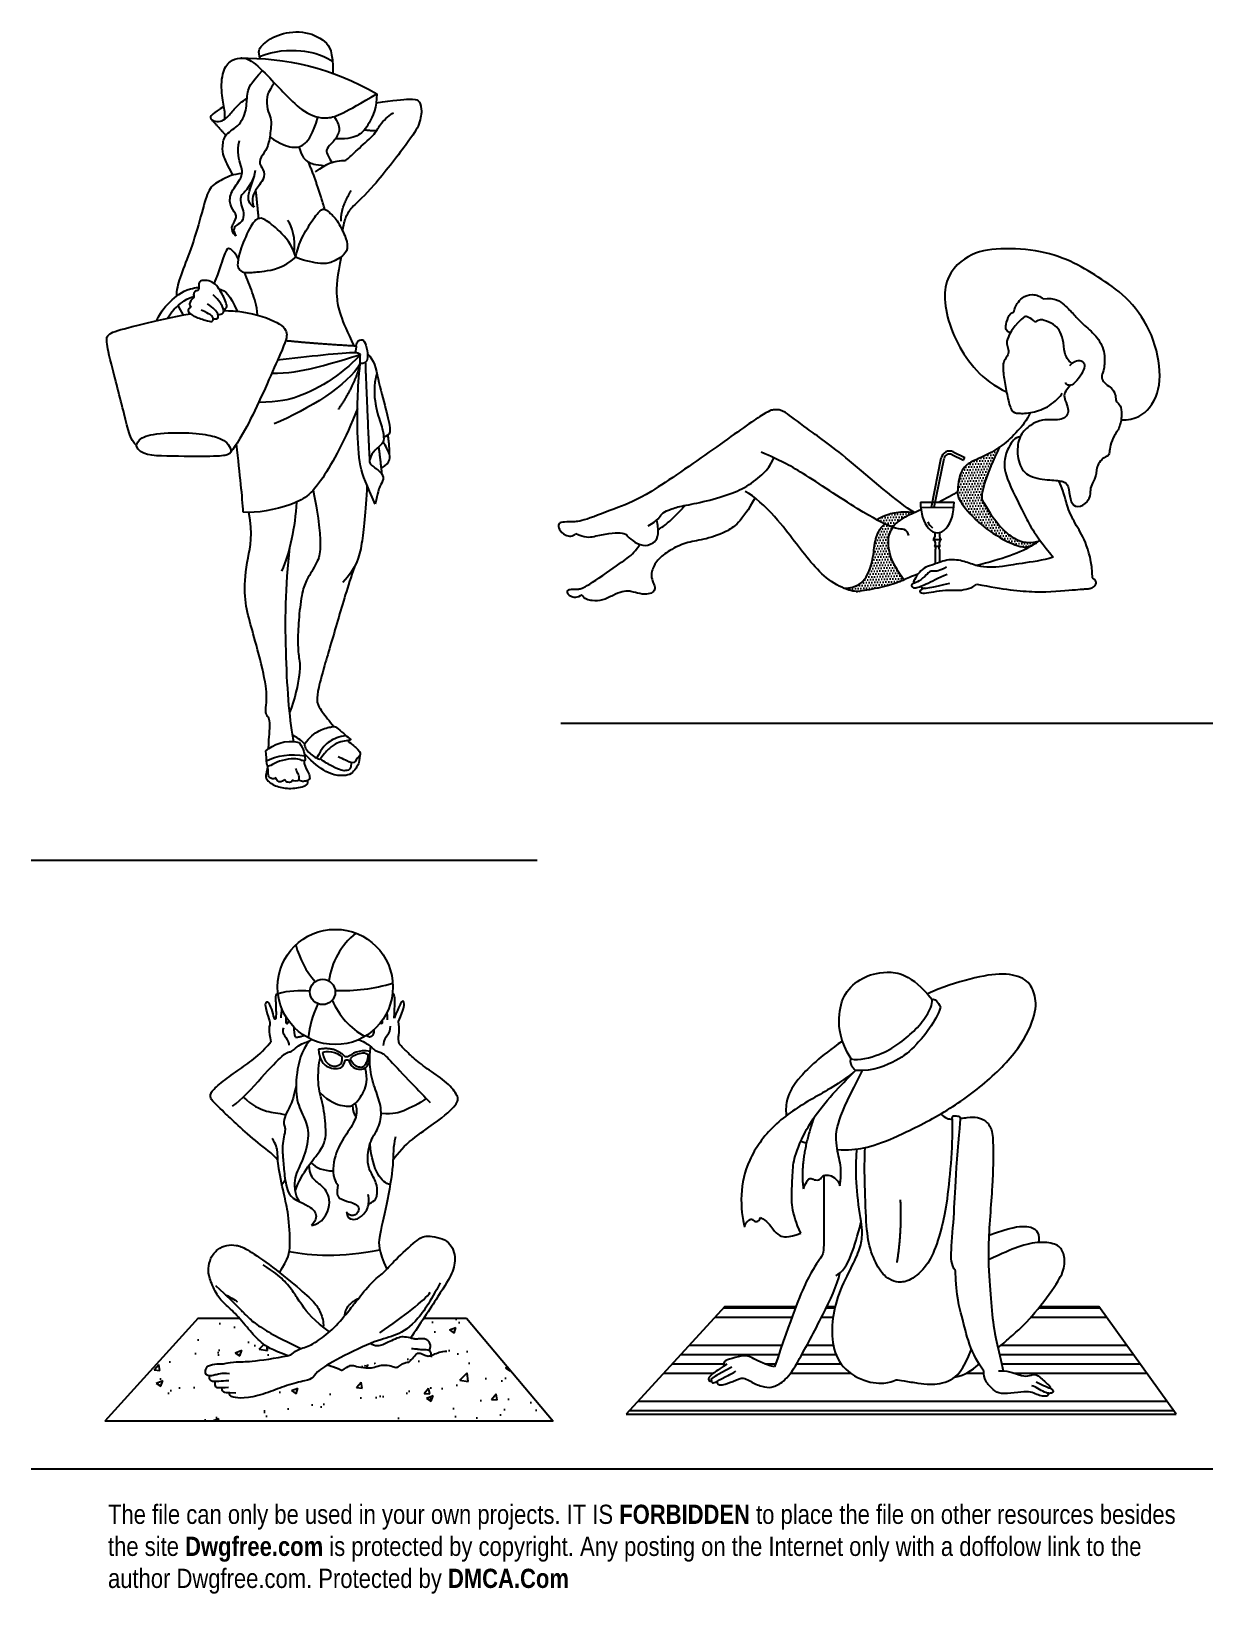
# Model space of a CAD drawing. Header units: millimetres. Extents: x 80390 to 381980, y 864 to 399608.
import ezdxf

# ---------------------------------------------------------------- set-up
doc = ezdxf.new("R2010")
doc.units = ezdxf.units.MM
doc.layers.add('01 - DWGFREE.com', color=1, linetype='Continuous')
doc.layers.add('01 - DWGFREE.com @ 1', color=1, linetype='Continuous')
doc.styles.add('Ajith', font='swissc.ttf', dxfattribs={"height": 9})
pattern_1 = [(2, (-20898.4, 32050.8), (332.0386, 726.4055), [0, -714.375])]

msp = doc.modelspace()

# ---------------------------------------------------------------- texts
at = {"layer": '01 - DWGFREE.com @ 1', "color": 18, "true_color": 0x000000, "insert": (99983, 23591), "char_height": 4902.627, "width": 681462.93, "attachment_point": 1, "style": 'Ajith'}
msp.add_mtext('The file can only be used in your own projects. IT IS {\\fSwis721 Cn BT|b1|i0|c204|p34;\\C256;FORBIDDEN} to place the file on other resources besides \\Pthe site {\\fSwis721 Cn BT|b1|i0|c204|p34;\\C256;Dwgfree.com} is protected by copyright. Any posting on the Internet only with a doffolow link to the \\Pauthor Dwgfree.com. Protected by {\\fSwis721 Cn BT|b1|i0|c204|p34;\\C256;DMCA.Com}', dxfattribs=at)

# ---------------------------------------------------------------- blocks, each defined once
blk = doc.blocks.new('drsgvnj2')
for points, knots in [([(138853, 392634), (138164, 394449), (139098, 396021), (142805, 398850), (149749, 399987), (155643, 397446), (157404, 394403), (157391, 388867)], [0.128767, 0.128767, 0.128767, 0.128767, 1, 2, 3, 4, 4.8959708, 4.8959708, 4.8959708, 4.8959708]), ([(138687, 393122), (142542, 394747), (149002, 395027), (154100, 393866), (157277, 392011)], [0, 0, 0, 0, 1, 1.8343862, 1.8343862, 1.8343862, 1.8343862]), ([(129773, 377142), (129811, 377670), (129888, 379703), (128923, 382749), (128928, 389208), (131075, 392167), (133666, 392981), (136627, 392537), (142253, 386656), (145260, 383481), (149892, 378733), (156009, 376656), (160344, 378733), (168599, 383659)], [0.4989937, 0.4989937, 0.4989937, 0.4989937, 1, 2, 3, 4, 5, 6, 7, 8, 9, 10, 11, 11, 11, 11]), ([(131848, 362886), (130600, 365431), (129263, 367756), (129178, 370171), (129650, 373477), (133847, 375454), (135567, 380148), (135313, 383868), (136348, 386306), (139392, 389587)], [0.1119937, 0.1119937, 0.1119937, 0.1119937, 1, 2, 3, 4, 5, 6, 6.871809, 6.871809, 6.871809, 6.871809]), ([(142476, 386415), (141306, 384762), (140270, 382819), (140610, 379520), (141613, 377465), (141665, 375625), (141061, 370750), (139984, 368736), (138131, 366160), (139702, 364429), (140225, 361933), (136308, 357996), (136965, 355117), (137294, 354688)], [0.094855, 0.094855, 0.094855, 0.094855, 1, 2, 3, 4, 5, 6, 7, 8, 9, 10, 11, 11, 11, 11]), ([(168599, 383659), (168599, 380217), (166520, 375469), (164412, 373134), (161655, 372047), (158010, 372134)], [0, 0, 0, 0, 1, 2, 2.8789995, 2.8789995, 2.8789995, 2.8789995]), ([(129592, 380433), (126676, 378663), (125608, 377345), (127300, 376489), (129162, 376581), (130611, 377776), (132648, 380292), (134070, 381637), (135459, 382451)], [0.1337811, 0.1337811, 0.1337811, 0.1337811, 1, 2, 3, 4, 5, 5.8565644, 5.8565644, 5.8565644, 5.8565644]), ([(168436, 381362), (172907, 382012), (177814, 382418), (179254, 382111), (180214, 380144), (179662, 375873), (177141, 371986), (167100, 358962), (161977, 354535), (161079, 353155), (160156, 350851), (159810, 348794)], [0.0501821, 0.0501821, 0.0501821, 0.0501821, 1, 2, 3, 4, 5, 6, 7, 8, 8.6890233, 8.6890233, 8.6890233, 8.6890233]), ([(141259, 372646), (144048, 370757), (147603, 369619), (149995, 370325), (152253, 373236), (153571, 377707)], [0.1571848, 0.1571848, 0.1571848, 0.1571848, 1, 2, 2.8643061, 2.8643061, 2.8643061, 2.8643061]), ([(157733, 377853), (159145, 375459), (159075, 373717), (157528, 371272), (155581, 369723), (155694, 368539), (157115, 366140)], [0.1397589, 0.1397589, 0.1397589, 0.1397589, 1, 2, 3, 3.8671515, 3.8671515, 3.8671515, 3.8671515]), ([(148728, 370112), (149525, 367432), (150781, 366215), (152708, 365573), (155319, 365288)], [0.1465087, 0.1465087, 0.1465087, 0.1465087, 1, 1.6003695, 1.6003695, 1.6003695, 1.6003695]), ([(134191, 363279), (131831, 363089), (129275, 361769), (125998, 360221), (124571, 355944), (122172, 346679), (119330, 339467), (117628, 334724), (117410, 332685), (117434, 331974)], [0.2428946, 0.2428946, 0.2428946, 0.2428946, 1, 2, 3, 4, 5, 6, 6.5826477, 6.5826477, 6.5826477, 6.5826477]), ([(133238, 341547), (132675, 342628), (131854, 343577), (130637, 344564), (129779, 343120), (128376, 338533), (127033, 335273)], [2.2083341, 2.2083341, 2.2083341, 2.2083341, 3, 4, 5, 5.7456401, 5.7456401, 5.7456401, 5.7456401]), ([(159489, 342033), (158568, 337307), (157810, 331780), (159389, 326224), (162761, 319368)], [0.1026894, 0.1026894, 0.1026894, 0.1026894, 1, 1.9032272, 1.9032272, 1.9032272, 1.9032272]), ([(138168, 327174), (137924, 329808), (136972, 332614), (135483, 336432), (134814, 338046)], [0.3314195, 0.3314195, 0.3314195, 0.3314195, 1, 1.6299668, 1.6299668, 1.6299668, 1.6299668]), ([(112341, 325733), (113824, 328600), (115983, 330752), (119172, 333623), (122414, 334169), (123173, 334237)], [0.1856563, 0.1856563, 0.1856563, 0.1856563, 1, 2, 2.2949705, 2.2949705, 2.2949705, 2.2949705]), ([(115146, 326368), (116723, 328871), (119470, 330948), (121114, 331738), (121853, 331875)], [0.1404866, 0.1404866, 0.1404866, 0.1404866, 1, 1.6712173, 1.6712173, 1.6712173, 1.6712173]), ([(128310, 333858), (128323, 333854), (130081, 333375), (131074, 332544), (132931, 328158)], [2.99370808, 2.99370808, 2.99370808, 2.99370808, 3, 3.86020187, 3.86020187, 3.86020187, 3.86020187]), ([(107279, 293882), (105717, 295182), (104497, 300711), (100334, 316532), (99356, 321142), (100194, 322748), (107210, 324518), (116741, 326803), (120981, 327506)], [0, 0, 0, 0, 1, 2, 3, 4, 5, 5.9237495, 5.9237495, 5.9237495, 5.9237495]), ([(129507, 328310), (131131, 328316), (136476, 327985), (144505, 325123), (146113, 322329), (144645, 318767), (134607, 296000), (131122, 291953), (131122, 291953)], [6.5900085, 6.5900085, 6.5900085, 6.5900085, 7, 8, 9, 10, 11, 12, 12, 12, 12]), ([(164398, 317057), (163143, 315577), (157154, 310236), (149080, 306329), (143795, 304978), (138409, 304872)], [0, 0, 0, 0, 1, 2, 2.7868986, 2.7868986, 2.7868986, 2.7868986]), ([(141788, 312316), (145887, 312300), (153658, 313615), (164411, 317130), (164411, 317130)], [0.2731977, 0.2731977, 0.2731977, 0.2731977, 1, 2, 2, 2, 2]), ([(166240, 317258), (167909, 315872), (168774, 311137), (171006, 302852), (172229, 297804), (171822, 296639), (170348, 295923)], [0, 0, 0, 0, 1, 2, 3, 3.7516959, 3.7516959, 3.7516959, 3.7516959]), ([(168599, 312389), (167715, 309202), (168156, 303320), (169895, 299018), (170603, 295286), (169791, 294025), (167505, 292343), (166536, 289853), (166951, 288977), (169858, 287087), (170480, 285369), (169293, 283460), (168830, 281956), (168220, 278952)], [0.1641506, 0.1641506, 0.1641506, 0.1641506, 1, 2, 3, 4, 5, 6, 7, 8, 9, 10, 11, 11, 11, 11]), ([(163656, 303302), (160612, 295553), (153507, 282375), (147972, 278710), (137820, 276464), (134485, 276898)], [0.137005, 0.137005, 0.137005, 0.137005, 1, 2, 3, 3, 3, 3]), ([(166075, 283777), (165761, 276812), (164720, 267117), (163400, 262839), (159957, 258914)], [0.1210061, 0.1210061, 0.1210061, 0.1210061, 1, 2, 2, 2, 2]), ([(152330, 282461), (153900, 274697), (154360, 267323), (153792, 264744), (150794, 259823), (149670, 257469), (148720, 250906), (148377, 244565), (148548, 240024), (149360, 237103), (147742, 229277), (146271, 225732)], [0.1071146, 0.1071146, 0.1071146, 0.1071146, 1, 2, 3, 4, 5, 6, 7, 8, 8.8399909, 8.8399909, 8.8399909, 8.8399909]), ([(140955, 216515), (141140, 220083), (141348, 222177), (141270, 224247), (140533, 224855), (140098, 226030), (140468, 227852), (140583, 232397), (137677, 243830), (135922, 249698), (134530, 255959), (135407, 264616), (137085, 271166), (135939, 276804)], [0.0531018, 0.0531018, 0.0531018, 0.0531018, 1, 2, 3, 4, 5, 6, 7, 8, 9, 10, 10.8832758, 10.8832758, 10.8832758, 10.8832758]), ([(162908, 262970), (161072, 257751), (158745, 249563), (154617, 235707), (153348, 230636), (153299, 228246), (153819, 226992), (156497, 223521), (157654, 222171)], [0, 0, 0, 0, 1, 2, 3, 4, 5, 5.6603697, 5.6603697, 5.6603697, 5.6603697]), ([(160778, 219826), (158938, 219610), (156136, 218354), (154799, 216956), (153214, 214086)], [0.1211564, 0.1211564, 0.1211564, 0.1211564, 1, 1.9573483, 1.9573483, 1.9573483, 1.9573483]), ([(161173, 218568), (162261, 217605), (164561, 215807), (164372, 214862), (164155, 214716), (164062, 214709)], [6.329764, 6.329764, 6.329764, 6.329764, 7, 8, 8.6470447, 8.6470447, 8.6470447, 8.6470447]), ([(140800, 212057), (140096, 209835), (140224, 208403), (143049, 206757), (146484, 206175), (150485, 206850), (151087, 207669), (150977, 208426)], [0, 0, 0, 0, 1, 2, 3, 4, 4.6921349, 4.6921349, 4.6921349, 4.6921349]), ([(164286, 214865), (164136, 212748), (163268, 211500), (162117, 210004), (160421, 209570), (157028, 209678), (153103, 212199), (150659, 214715), (150094, 215320)], [0, 0, 0, 0, 1, 2, 3, 4, 5, 5.3043747, 5.3043747, 5.3043747, 5.3043747]), ([(162082, 212934), (161970, 211222), (160954, 210871), (159635, 210883), (157688, 211736), (155275, 213132), (154222, 213903)], [0, 0, 0, 0, 1, 2, 3, 3.823509, 3.823509, 3.823509, 3.823509]), ([(163462, 214071), (163209, 212788), (161847, 212791), (160865, 213580), (159382, 214081), (158746, 214466)], [0, 0, 0, 0, 2, 3, 4, 4, 4, 4])]:
    blk.add_open_spline(points, degree=3, knots=knots)
for points, degree in [([(133601, 392761), (145210, 392903), (157165, 390288), (168599, 383659)], 3), ([(126229, 377266), (130073, 373009)], 1), ([(152923, 363732), (156105, 366009), (158906, 366650), (160426, 366579), (160901, 366674), (163868, 369616), (168542, 373650), (169271, 375959), (172009, 378391), (172860, 378755)], 3), ([(132611, 347327), (130925, 349011), (132676, 351409), (132871, 352834), (130861, 355296), (131185, 358730), (134297, 362164), (134362, 364821), (132676, 368773), (133519, 371689)], 3), ([(165485, 374473), (166911, 374276), (168539, 374232)], 2), ([(137258, 354739), (135936, 355490), (135327, 357619), (137223, 361846), (137667, 364198)], 3), ([(155321, 354139), (153106, 361747), (151128, 366257)], 2), ([(137317, 362699), (135951, 359729), (134472, 358241), (133701, 357480), (133864, 355322), (134799, 353343), (134331, 350815), (132929, 350430), (131634, 349063), (132611, 347327)], 3), ([(138445, 351795), (138125, 355698), (137705, 359088)], 2), ([(159459, 351161), (159392, 354650), (162070, 358987)], 2), ([(147897, 341930), (144755, 339124), (138985, 338198), (135920, 338018), (134040, 337966), (133061, 339433), (133035, 340411), (133576, 343757), (136647, 350698), (138327, 351911), (139670, 352015), (143675, 348864), (146913, 345284), (147897, 341930)], 3), ([(147545, 342996), (147890, 346575), (147080, 349992), (145823, 351354)], 3), ([(147897, 341930), (149280, 341267), (154417, 340061), (157071, 340476), (160556, 342546), (161272, 344658), (160670, 347112), (158446, 351654), (156336, 353450), (155086, 354491), (153888, 353762), (151075, 349832), (148557, 345297), (147897, 341930), (147897, 341930)], 3), ([(129468, 328586), (130398, 328945), (130387, 329476), (129745, 331422), (128927, 332870), (127733, 334850), (126173, 335898), (124473, 336096), (123452, 335870), (123140, 335360), (123236, 334243), (122970, 333264), (122288, 333492), (121723, 332697), (121995, 331428), (121134, 331236), (120568, 329667), (121086, 329176)], 3), ([(128076, 327207), (129295, 327494), (129560, 327794), (129507, 329028), (128413, 330861), (126790, 332377)], 3), ([(117890, 329640), (118135, 328969), (118521, 328210), (119195, 327191)], 3), ([(121086, 329176), (120298, 328698), (120383, 328052), (121479, 326928), (125135, 325776), (126597, 325382), (126963, 326113), (126738, 326647), (126148, 327406), (123785, 328446)], 3), ([(126866, 326216), (128290, 326049), (128313, 327406), (126991, 329008), (125388, 330019)], 3), ([(145329, 320688), (153896, 319826), (163341, 319337)], 2), ([(163113, 317568), (163517, 318987), (163341, 319337)], 2), ([(163341, 319337), (163447, 320634), (164814, 321089), (165602, 320476), (166391, 317236), (166163, 315291), (165410, 314818), (164358, 314783)], 3), ([(163113, 317568), (159943, 317568), (151005, 316546), (143260, 315665)], 3), ([(164411, 317130), (163662, 317560), (163113, 317568)], 2), ([(164358, 314783), (164270, 316325), (164411, 317130)], 2), ([(165664, 315084), (165788, 310417), (166742, 289778)], 2), ([(164358, 314783), (161409, 309422), (150953, 302954), (142398, 299426)], 3), ([(164358, 314783), (162766, 308834), (158693, 303044)], 2), ([(168220, 278952), (165949, 283956), (164094, 288079), (163578, 297850), (163625, 308215), (164358, 314783)], 3), ([(107251, 293705), (108164, 291363), (114338, 291141), (127725, 291056), (130759, 291403), (131453, 292313), (131323, 293136), (130109, 295129), (127161, 296342), (121265, 297338), (111511, 297035), (107408, 295555), (107251, 293705), (107251, 293705)], 3), ([(171856, 291486), (171867, 293894), (171442, 296600)], 2), ([(134485, 276898), (134310, 280802), (133667, 286110), (132818, 294329)], 3), ([(169939, 286526), (169572, 290207), (169113, 293567)], 2), ([(169779, 288073), (172309, 289719), (172014, 291959), (170198, 294842), (170198, 294842)], 3), ([(148117, 279446), (147725, 273151), (146382, 266438), (144287, 261865)], 3), ([(146338, 267861), (145147, 258060), (145031, 239257), (146329, 222950), (147373, 218322)], 3), ([(150158, 217748), (149489, 218454), (148853, 219043), (147034, 220021)], 3), ([(150158, 217748), (151406, 219455), (153919, 221448), (157582, 222255), (158145, 222167), (160119, 220381), (161733, 219008), (162225, 218750), (160233, 218392), (158556, 218118), (156400, 216648), (155305, 215382), (154222, 213903)], 3), ([(140268, 215984), (142148, 217559), (145149, 219005), (148797, 218070)], 3), ([(148797, 218070), (150028, 216269), (150353, 213760), (150228, 213439), (149739, 213355), (148691, 213928), (146092, 213998), (142928, 213115), (140937, 211840), (140422, 212153), (140400, 214815), (140268, 215984)], 3), ([(150158, 217748), (150115, 216612), (151749, 215065), (153563, 213698), (154222, 213903)], 3), ([(140447, 213388), (142846, 214840), (146817, 215246), (150207, 214729)], 3), ([(142875, 209084), (142486, 208739), (141607, 208869), (141017, 209300), (140830, 210020), (140800, 212057)], 3), ([(150015, 213422), (149918, 212593), (151175, 210409), (151532, 209281), (151447, 208638), (150547, 208181), (149190, 208139), (148761, 208410), (148861, 209195), (148532, 210023), (147947, 211379), (147947, 211479)], 3), ([(164062, 214709), (164092, 214282), (163648, 214023), (163462, 214071)], 3), ([(145099, 208573), (144272, 207933), (143235, 208077), (142918, 208825), (142875, 209084)], 3), ([(147002, 208457), (146805, 207865), (145943, 207874), (145288, 208143), (145099, 208573)], 3), ([(148848, 208499), (148250, 208170), (147370, 208170), (147002, 208457)], 3)]:
    blk.add_open_spline(points, degree=degree)
blk = doc.blocks.new('tfdsvgg')
h = blk.add_hatch()
h.set_pattern_fill('DOTS', color=256, scale=450, angle=2)
h.set_pattern_definition(pattern_1)
edge = h.paths.add_edge_path()
edge.add_spline(control_points=[(323124, 280205), (322821, 281766), (324241, 286493), (327622, 293520)], knot_values=[0, 0, 0, 0, 0.9061053, 0.9061053, 0.9061053, 0.9061053], degree=3, periodic=0)
edge.add_spline(control_points=[(327622, 293520), (326413, 292660), (323767, 291155), (320290, 289831), (318175, 288272), (317071, 285445), (316920, 283223), (316846, 282283), (316840, 282158)], knot_values=[2.134061, 2.134061, 2.134061, 2.134061, 3, 4, 5, 6, 7, 7.1539977, 7.1539977, 7.1539977, 7.1539977], degree=3, periodic=0)
edge.add_spline(control_points=[(316840, 282158), (316805, 281475), (316951, 280056), (321892, 274051), (328684, 269584), (332770, 267994), (334706, 267825), (336190, 268629)], knot_values=[7.1539977, 7.1539977, 7.1539977, 7.1539977, 8, 9, 10, 11, 11.6594534, 11.6594534, 11.6594534, 11.6594534], degree=3, periodic=0)
edge.add_spline(control_points=[(336190, 268629), (336545, 268822), (336942, 269065), (337390, 269368)], knot_values=[11.6594534, 11.6594534, 11.6594534, 11.6594534, 11.8175196, 11.8175196, 11.8175196, 11.8175196], degree=3, periodic=0)
edge.add_spline(control_points=[(337390, 269368), (334173, 268670), (330901, 269866), (326009, 274543), (323124, 280205)], knot_values=[0, 0, 0, 0, 1, 2, 2, 2, 2], degree=3, periodic=0)
h = blk.add_hatch()
h.set_pattern_fill('DOTS', color=256, scale=450, angle=2)
h.set_pattern_definition(pattern_1)
edge = h.paths.add_edge_path()
edge.add_spline(control_points=[(303213, 259634), (300049, 263700), (299083, 267858), (298956, 270564), (299839, 272394), (300306, 273047)], knot_values=[3.3736413, 3.3736413, 3.3736413, 3.3736413, 4.2805921, 5.2805921, 5.9069508, 5.9069508, 5.9069508, 5.9069508], degree=3, periodic=0)
edge.add_spline(control_points=[(300306, 273047), (300174, 273094), (299598, 273310), (298879, 273620), (298246, 273919)], knot_values=[1.9112011, 1.9112011, 1.9112011, 1.9112011, 2, 2.2751111, 2.2751111, 2.2751111, 2.2751111], degree=3, periodic=0)
edge.add_spline(control_points=[(298246, 273919), (296913, 272591), (295601, 269758), (295509, 265618), (293836, 259952), (291277, 257670), (287858, 257449)], knot_values=[0, 0, 0, 0, 0.7962911, 1.7962911, 2.7962911, 3.7962911, 3.7962911, 3.7962911, 3.7962911], degree=3, periodic=0)
edge.add_spline(control_points=[(287858, 257449), (288286, 257269), (290254, 256544), (292466, 256640), (299009, 258050), (301636, 258940), (303093, 259580), (303213, 259634)], knot_values=[0.9106457, 0.9106457, 0.9106457, 0.9106457, 1.1723263, 2.1723263, 3.1723263, 4.1723263, 4.2616806, 4.2616806, 4.2616806, 4.2616806], degree=3, periodic=0)
edge = h.paths.add_edge_path()
edge.add_spline(control_points=[(305824, 276764), (303713, 276989), (300702, 276876), (298347, 276090), (296254, 274922)], knot_values=[0, 0, 0, 0, 1, 1.8213651, 1.8213651, 1.8213651, 1.8213651], degree=3, periodic=0)
edge.add_spline(control_points=[(296254, 274922), (297805, 274098), (299195, 273461), (300174, 273094), (300306, 273047)], knot_values=[1.9112011, 1.9112011, 1.9112011, 1.9112011, 2.4405361, 2.5293349, 2.5293349, 2.5293349, 2.5293349], degree=3, periodic=0)
edge.add_spline(control_points=[(300306, 273047), (300585, 273437), (301776, 274802), (303777, 275865), (305533, 276638), (305824, 276764)], knot_values=[1.8082068, 1.8082068, 1.8082068, 1.8082068, 2.1818481, 3.1818481, 3.3736413, 3.3736413, 3.3736413, 3.3736413], degree=3, periodic=0)
for p, q in [((315409, 291579), (318341, 290153)), ((315737, 292254), (318669, 290828)), ((310229, 278122), (312686, 290731)), ((310895, 278119), (313422, 290588)), ((318341, 290153), (318669, 290828)), ((307393, 279468), (315949, 279468)), ((307435, 278134), (315903, 278096)), ((310726, 269947), (312580, 269947)), ((311129, 267370), (311129, 263671)), ((311210, 268175), (312177, 268175)), ((312212, 267370), (312212, 264068))]:
    blk.add_line(p, q)
for centre, radius, start, end in [((314797, 290320), 2150, 64.06189, 168.97123), ((314797, 290320), 1400, 64.06189, 168.97123), ((312602, 275811), 3645, 202.68421, 234.08239), ((309470, 271052), 1673, 318.64646, 23.42783), ((313871, 271052), 1673, 156.57217, 221.35354), ((309771, 268786), 1454, 331.5741, 52.96161), ((310869, 267707), 427, 307.66049, 65.02187), ((312473, 267707), 427, 114.97813, 232.33951), ((313571, 268786), 1454, 127.03839, 208.4259)]:
    blk.add_arc(centre, radius, start, end)
blk.add_ellipse((311671, 279230), major_axis=(0, 7605), ratio=0.562814, start_param=1.5395396, end_param=4.7436457)
for points, knots in [([(358582, 300433), (362350, 300371), (366900, 303505), (369232, 311213), (366939, 322383), (360825, 331357), (353565, 336417), (346783, 340618), (338472, 343769), (327295, 344437), (319462, 343005), (312011, 335749), (315113, 320704), (323058, 310496), (329328, 307572)], [0.1837463, 0.1837463, 0.1837463, 0.1837463, 1, 2, 3, 4, 5, 6, 7, 8, 9, 10, 11, 11.8651171, 11.8651171, 11.8651171, 11.8651171]), ([(335382, 302268), (334444, 300182), (332026, 297310), (328228, 293711), (323930, 291217), (320290, 289831), (318175, 288272), (317071, 285445), (316860, 282350), (316684, 280381), (321892, 274051), (328684, 269584), (333098, 267866), (335195, 267795), (337884, 269711)], [0.1668511, 0.1668511, 0.1668511, 0.1668511, 1, 2, 3, 4, 5, 6, 7, 8, 9, 10, 11, 11.873124, 11.873124, 11.873124, 11.873124]), ([(332873, 296208), (331427, 295921), (329667, 293284), (328709, 290433), (328687, 286470), (334279, 275587), (335929, 271986), (341256, 265368)], [0.1824012, 0.1824012, 0.1824012, 0.1824012, 1, 2, 3, 4, 5, 5, 5, 5]), ([(237855, 273366), (240473, 274843), (241205, 276644), (242905, 277357), (245476, 278334), (250727, 279203), (258151, 281157), (263040, 283293), (267592, 286804), (268948, 288585), (269915, 290755)], [0, 0, 0, 0, 1, 2, 3, 4, 5, 6, 7, 7.8793854, 7.8793854, 7.8793854, 7.8793854]), ([(351317, 260116), (351143, 264174), (349495, 269960), (346852, 273733), (344583, 278631), (344343, 280953), (342702, 284887)], [0, 0, 0, 0, 1, 2, 3, 3.8173188, 3.8173188, 3.8173188, 3.8173188]), ([(306722, 261025), (305056, 260503), (302541, 259247), (299009, 258050), (292466, 256640), (289532, 256513), (283832, 259318), (279366, 264037), (275198, 269393), (270839, 275274), (264954, 281070), (262634, 282143)], [0.1907897, 0.1907897, 0.1907897, 0.1907897, 1, 2, 3, 4, 5, 6, 7, 8, 9, 9, 9, 9]), ([(240428, 272437), (240853, 272711), (242296, 273635), (243399, 274484), (247401, 278631)], [10.6763665, 10.6763665, 10.6763665, 10.6763665, 11, 11.8037312, 11.8037312, 11.8037312, 11.8037312]), ([(305824, 276764), (303713, 276989), (300702, 276876), (298347, 276090), (296254, 274922)], [0, 0, 0, 0, 1, 1.8213651, 1.8213651, 1.8213651, 1.8213651]), ([(307506, 277472), (306584, 277089), (304224, 276102), (300975, 274377), (298937, 270963), (299083, 267858), (300049, 263700), (303213, 259634)], [1.4586998, 1.4586998, 1.4586998, 1.4586998, 2, 3, 4, 5, 5.9069508, 5.9069508, 5.9069508, 5.9069508]), ([(219361, 271435), (221681, 270311), (223966, 270627), (228008, 271611), (231030, 271681), (232401, 271189), (233631, 269574), (236549, 268168), (238886, 268546), (241030, 270751), (240036, 274851)], [0, 0, 0, 0, 1, 2, 3, 4, 5, 6, 7, 7.9338038, 7.9338038, 7.9338038, 7.9338038]), ([(287858, 257449), (291277, 257670), (293836, 259952), (295509, 265618), (295601, 269758), (296913, 272591), (298246, 273919)], [0, 0, 0, 0, 1, 2, 3, 3.7962911, 3.7962911, 3.7962911, 3.7962911]), ([(220888, 255811), (219809, 254871), (217623, 255286), (217070, 256640), (217568, 257221), (219007, 257221), (219947, 257221), (221745, 257498), (230736, 263912), (233798, 265971), (234507, 267039), (235515, 268282), (235822, 268634)], [0, 0, 0, 0, 1, 2, 3, 4, 5, 6, 7, 8, 9, 9.3619021, 9.3619021, 9.3619021, 9.3619021]), ([(341256, 265368), (338630, 264518), (332563, 263779), (328051, 262892), (325166, 262781), (321946, 263009), (318614, 264393), (314601, 265073), (310559, 263391), (308713, 262944), (307075, 261680), (305601, 259344), (305527, 258993), (305602, 258738), (305614, 258706)], [0, 0, 0, 0, 1, 2, 3, 4, 5, 6, 7, 8, 9, 10, 11, 11.141964, 11.141964, 11.141964, 11.141964])]:
    blk.add_open_spline(points, degree=3, knots=knots)
for points in [[(331214, 327954), (331567, 329672), (333403, 331892), (335693, 332713), (338088, 332014), (338683, 331315)], [(338683, 331315), (341754, 331740), (344275, 329647), (346688, 327217), (348573, 325004), (352388, 321965), (354539, 318038), (354338, 313223), (353498, 311697), (353701, 310539), (355033, 309236), (356569, 308368), (357235, 306544), (357177, 305154), (358133, 304517), (358886, 302838), (358462, 298671), (356807, 296498), (355719, 293898), (355672, 292008), (355199, 291110), (353922, 290732), (352740, 289220), (352173, 287613), (352362, 286479), (351180, 284211), (350599, 282615), (350769, 281214), (350469, 280539)], [(330307, 322653), (329668, 322799), (329133, 323431), (329090, 324566), (329959, 327424), (330738, 327792), (331214, 327954)], [(334077, 326864), (331112, 324512), (329462, 320938), (329278, 319930), (329885, 318480), (329808, 316906), (328928, 315919), (328249, 314546), (328753, 310427), (329551, 306388), (330499, 302400), (332120, 302051), (335762, 302101), (340404, 303757), (343100, 306351), (343553, 307257)], [(336644, 325386), (335563, 326555), (334077, 326864), (334077, 326864)], [(346019, 314828), (344928, 315631), (344005, 317485), (343920, 321044), (342735, 323480), (341615, 324764), (338702, 326023), (337846, 326085), (336644, 325386)], [(345492, 314350), (346547, 315373), (347682, 315788), (349153, 315245), (349408, 313791), (348226, 311587), (346255, 309232), (345243, 309152), (344600, 309489), (344424, 309971)], [(345551, 309220), (344568, 307857), (343867, 307033), (344261, 305460), (345161, 303155), (345002, 301786), (343887, 300577), (341881, 300386), (339110, 300545), (336594, 299908), (333536, 297776), (331940, 294499), (332229, 289033), (334835, 285658), (340786, 285047), (344120, 284833), (345140, 283732), (345548, 280060), (346609, 277898), (349778, 278789), (350469, 280539), (350469, 280539)], [(305824, 276764), (301558, 279382), (287291, 292093), (277812, 298496), (272371, 303057), (270002, 303057), (268246, 302794), (255345, 293497), (236656, 280456), (230687, 278319), (221119, 274526), (218412, 274351), (215741, 274421), (214862, 274000), (215038, 272524), (216514, 270803), (218729, 270592), (219361, 271435)], [(304380, 270899), (303980, 272337), (302761, 272656), (300963, 272496), (292691, 276590), (275607, 288165), (271713, 289982), (266720, 292179)], [(323124, 280205), (322821, 281766), (324241, 286493), (327622, 293520)], [(265164, 280505), (261689, 274329), (257737, 271581), (251766, 269735), (247470, 269220), (243262, 267175), (240084, 264738), (238550, 261672), (238742, 259729), (239619, 258004), (239536, 256800), (238496, 256006), (236359, 255842), (233894, 256581), (232990, 256745), (231319, 256690), (228991, 255705), (226144, 254263), (223654, 254152), (221607, 254677), (220888, 255811)], [(316840, 282158), (315709, 281327), (313766, 280258), (312113, 279468)], [(337390, 269368), (334173, 268670), (330901, 269866), (326009, 274543), (323124, 280205)], [(336190, 268629), (333241, 266455), (327883, 264809), (321631, 263278)], [(314043, 262870), (312152, 261784), (310455, 261784), (309681, 261814), (309130, 261040), (306941, 259135), (305333, 258689), (304926, 258114), (305570, 257247), (308442, 258279), (311884, 260058), (314173, 261090)], [(321740, 258500), (328599, 257210), (336813, 256150), (347467, 257179), (350124, 257338), (350243, 257338), (351513, 257576), (352513, 258771), (352040, 259493), (351317, 260116)], [(308374, 257485), (307037, 256981), (307173, 256404), (308069, 256085), (310818, 256602), (313598, 257057), (317390, 256848), (319601, 257310), (321156, 257966), (321740, 258500)], [(307352, 257927), (307772, 256903), (310749, 257853), (314858, 258802)]]:
    blk.add_open_spline(points, degree=3)
blk = doc.blocks.new('3e2wAFRFT')
h = blk.add_hatch()
h.set_pattern_fill('AR-CONC', color=256, scale=94.5)
h.set_pattern_definition([(50, (-229784, -18717), (17216.45, -1506.24), [1800.2, -19802.5]), (355, (-229784, -18717), (-3330.5, 18054.9), [1440.2, -15842.04]), (100.4514, (-228349, -18843), (13885.95, 16548.6), [1529.96, -16829.5]), (46.184, (-229784, -13917), (25617, -3973), [2700.3, -29703.7]), (96.6356, (-227650, -14248), (22434.7, 23381.8), [2295, -25244.3]), (351.184, (-229784, -13917), (22434.7, 23381.8), [2160.3, -23763]), (21, (-227383, -15117), (14327.56, -9664.06), [1800.2, -19802.5]), (326, (-227383, -15117), (5840.3, 17405.76), [1440.2, -15842]), (71.4514, (-226190, -15922), (20167.85, 7741.7), [1529.96, -16829.5]), (37.5, (-229783.5, -18717), (291.87, 7990.45), [0, -15649.96, 0, -16082.01, 0, -15901.99]), (7.5, (-229783.5, -18717), (6314.46, 9467.06), [0, -9169.15, 0, -15289.91, 0, -6060.76]), (327.5, (-235136, -18717), (12813.31, -541.37), [0, -6000.75, 0, -18722.34, 0, -24843.1]), (317.5, (-237536, -18717), (13998.2, 2402.8), [0, -7800.98, 0, -12433.55, 0, -17642.2])])
edge = h.paths.add_edge_path()
edge.add_line((213611, 44884), (191514, 71205))
edge.add_line((191514, 71205), (180623, 71205))
edge.add_spline(control_points=[(180623, 71205), (179465, 69440), (178281, 67647), (177238, 66093)], knot_values=[14.4832778, 14.4832778, 14.4832778, 14.4832778, 14.9247623, 14.9247623, 14.9247623, 14.9247623], degree=3, periodic=0)
edge.add_spline(control_points=[(177238, 66093), (177315, 66074), (177865, 65935), (178266, 65830), (179160, 65879), (180378, 66016), (181173, 65781), (181929, 65300), (182263, 64661), (182344, 63808), (182021, 62910)], knot_values=[0.0867124, 0.0867124, 0.0867124, 0.0867124, 0.2370207, 1.2370207, 2.2370207, 3.2370207, 4.2370207, 5.2370207, 6.2370207, 7.1503083, 7.1503083, 7.1503083, 7.1503083], degree=3, periodic=0)
edge.add_spline(control_points=[(182021, 62910), (182190, 62828), (182396, 62581), (182474, 62246), (182454, 61675)], knot_values=[0.1988645, 0.1988645, 0.1988645, 0.1988645, 0.8082099, 1.6093454, 1.6093454, 1.6093454, 1.6093454], degree=3, periodic=0)
edge.add_spline(control_points=[(186480, 62773), (185062, 62788), (182698, 61752), (181738, 61386), (180546, 61908), (179330, 62403), (178699, 62163), (177287, 60392), (176761, 59911), (176070, 59941), (175094, 59596), (173979, 58665), (173402, 58561), (171789, 59227), (169807, 59301), (167902, 58632), (166689, 58446), (163703, 58726), (162234, 59285), (161581, 59099), (159715, 57840)], knot_values=[0, 0, 0, 0, 1, 2, 3, 4, 5, 6, 7, 8, 9, 10, 11, 12, 13, 14, 15, 16, 17, 18, 18, 18, 18], degree=3, periodic=0)
edge.add_spline(control_points=[(182021, 62910), (182190, 62828), (182396, 62581), (182474, 62246), (182454, 61675)], knot_values=[0.1988645, 0.1988645, 0.1988645, 0.1988645, 0.8082099, 1.6093454, 1.6093454, 1.6093454, 1.6093454], degree=3, periodic=0)
edge.add_spline(control_points=[(186480, 62773), (185062, 62788), (182698, 61752), (181738, 61386), (180546, 61908), (179330, 62403), (178699, 62163), (177287, 60392), (176761, 59911), (176070, 59941), (175094, 59596), (173979, 58665), (173402, 58561), (171789, 59227), (169807, 59301), (167902, 58632), (166689, 58446), (163703, 58726), (162234, 59285), (161581, 59099), (159715, 57840)], knot_values=[0, 0, 0, 0, 1, 2, 3, 4, 5, 6, 7, 8, 9, 10, 11, 12, 13, 14, 15, 16, 17, 18, 18, 18, 18], degree=3, periodic=0)
edge.add_spline(control_points=[(159715, 57840), (158223, 58622), (156032, 59271)], knot_values=[0.2007525, 0.2007525, 0.2007525, 1, 1, 1], degree=2, periodic=0)
edge.add_spline(control_points=[(156032, 59271), (154827, 58549), (152794, 57112), (152362, 55819), (150729, 55306), (145534, 54118), (141010, 52172), (135437, 50615), (132111, 50914), (131286, 51207), (131013, 51631), (131026, 52097)], knot_values=[4.3442329, 4.3442329, 4.3442329, 4.3442329, 5, 6, 7, 8, 9, 10, 11, 12, 12.6633663, 12.6633663, 12.6633663, 12.6633663], degree=3, periodic=0)
edge.add_spline(control_points=[(131026, 52097), (129930, 52131), (129481, 52294), (129120, 52647), (129072, 53406)], knot_values=[0.2672223, 0.2672223, 0.2672223, 0.2672223, 1, 1.7961858, 1.7961858, 1.7961858, 1.7961858], degree=3, periodic=0)
edge.add_spline(control_points=[(129072, 53406), (128664, 53387), (127683, 53371), (127460, 53713), (127332, 54229), (127318, 55028)], knot_values=[0.5224102, 0.5224102, 0.5224102, 0.5224102, 1, 2, 2.8705786, 2.8705786, 2.8705786, 2.8705786], degree=3, periodic=0)
edge.add_spline(control_points=[(127318, 55028), (127080, 55032), (126115, 55095), (125844, 55425), (125878, 56485)], knot_values=[0.7723566, 0.7723566, 0.7723566, 0.7723566, 1, 1.8323392, 1.8323392, 1.8323392, 1.8323392], degree=3, periodic=0)
edge.add_spline(control_points=[(125878, 56485), (125807, 56486), (125333, 56514), (124977, 56733), (124787, 57702), (125270, 59225), (128021, 59587), (129205, 59416), (130294, 59816), (133618, 60139), (135810, 59991), (143475, 61102), (145856, 61615)], knot_values=[1.83799, 1.83799, 1.83799, 1.83799, 2, 3, 4, 5, 6, 7, 8, 9, 10, 10.8885141, 10.8885141, 10.8885141, 10.8885141], degree=3, periodic=0)
edge.add_spline(control_points=[(145856, 61615), (141708, 63095), (138740, 65046), (136336, 67872), (134297, 70303), (133495, 71205)], knot_values=[0.1037696, 0.1037696, 0.1037696, 0.1037696, 1, 2, 2.6887158, 2.6887158, 2.6887158, 2.6887158], degree=3, periodic=0)
edge.add_line((133495, 71205), (122983, 71205))
edge.add_line((122983, 71205), (99165, 44884))
edge.add_line((99165, 44884), (213611, 44884))
for p, q in [((122983, 71205), (99165, 44884)), ((122983, 71205), (133495, 71205)), ((180623, 71205), (191514, 71205)), ((191514, 71205), (213611, 44884)), ((213611, 44884), (99165, 44884))]:
    blk.add_line(p, q)
for centre, radius in [((157990, 155707), 14706), ((154765, 154436), 3235)]:
    blk.add_circle(centre, radius)
for centre, radius, start, end in [((175251, 154656), 19078, 129.12772, 172.16915), ((169600, 171958), 22373, 194.31513, 221.69822), ((159655, 199884), 45108, 267.86927, 286.76055), ((149102, 132600), 22144, 83.69311, 104.96433), ((174879, 159839), 19185, 203.03171, 240.85118), ((177399, 139967), 26452, 154.31145, 174.02621)]:
    blk.add_arc(centre, radius, start, end)
for points, knots in [([(143416, 153741), (143212, 153993), (142865, 153827), (142691, 153366), (142978, 148093), (142643, 147201), (142346, 148000), (141565, 150860), (140840, 151937), (140153, 151844), (140023, 150637), (141249, 147127), (141402, 146293), (140892, 144702), (141553, 141675)], [0.2209525, 0.2209525, 0.2209525, 0.2209525, 1, 2, 3, 4, 5, 6, 7, 8, 9, 10, 11, 12, 12, 12, 12]), ([(145392, 148121), (145313, 147031), (145413, 146562), (145682, 146363), (145960, 146450), (146111, 147038)], [0.2714522, 0.2714522, 0.2714522, 0.2714522, 1, 2, 2.648509, 2.648509, 2.648509, 2.648509]), ([(167841, 144788), (167880, 143826), (167251, 142943), (166622, 142805), (165988, 143366)], [0.1948702, 0.1948702, 0.1948702, 0.1948702, 1, 1.7181036, 1.7181036, 1.7181036, 1.7181036]), ([(169440, 146478), (169838, 146327), (170006, 146415), (170127, 146652), (170039, 147275)], [0.2326781, 0.2326781, 0.2326781, 0.2326781, 1, 1.7009755, 1.7009755, 1.7009755, 1.7009755]), ([(143351, 111533), (141802, 113287), (138047, 116049), (132954, 120500), (129313, 124056), (127823, 125503), (126236, 126937), (125856, 128495), (128075, 130710), (132611, 134110), (136769, 136838), (139336, 139119), (141553, 141675)], [0.0846836, 0.0846836, 0.0846836, 0.0846836, 1, 2, 3, 4, 5, 6, 7, 8, 9, 10, 10, 10, 10]), ([(131791, 125314), (134050, 126848), (139763, 133282), (144964, 138863), (146406, 139156), (147079, 139324), (148559, 140803), (150259, 141547), (151196, 141830), (152016, 142269)], [0, 0, 0, 0, 1, 2, 3, 4, 5, 6, 6.8402092, 6.8402092, 6.8402092, 6.8402092]), ([(134494, 127597), (136715, 125586), (140413, 123563), (143384, 123670), (145334, 123091)], [0, 0, 0, 0, 1, 1.8648162, 1.8648162, 1.8648162, 1.8648162]), ([(163107, 126032), (163640, 124158), (163236, 121427), (159970, 117076), (157510, 112360), (157106, 107080), (158682, 105189)], [0.0817032, 0.0817032, 0.0817032, 0.0817032, 1, 2, 3, 4, 4, 4, 4]), ([(181203, 127277), (179593, 126009), (175033, 123803), (173191, 123252), (169688, 123397)], [0, 0, 0, 0, 1, 1.889332, 1.889332, 1.889332, 1.889332]), ([(143793, 82797), (146070, 86502), (146644, 89277), (146041, 98409), (144954, 102243), (143180, 111147), (143405, 113429), (142874, 115647), (141909, 117013)], [0.0914755, 0.0914755, 0.0914755, 0.0914755, 1, 2, 3, 4, 5, 6, 6, 6, 6]), ([(173382, 117428), (172658, 114789), (173089, 111310), (171089, 99698), (169068, 91759), (168940, 88641), (171133, 83666)], [0, 0, 0, 0, 1, 2, 3, 3.80232, 3.80232, 3.80232, 3.80232]), ([(151886, 94857), (154700, 95146), (157587, 100698), (155025, 104845), (152981, 105916), (151450, 107869), (151322, 110279)], [0, 0, 0, 0, 1, 2, 3, 3.7864751, 3.7864751, 3.7864751, 3.7864751]), ([(146689, 61808), (148442, 63409), (150379, 63510), (154181, 65696), (158175, 69039), (162376, 74218), (163125, 75216), (167434, 80689), (170370, 82645), (172861, 85713), (179187, 91458), (180900, 92441), (187135, 91421), (188932, 86823), (187998, 82584), (185264, 78312), (179422, 69347), (177238, 66093)], [0, 0, 0, 0, 1, 2, 3, 4, 5, 6, 7, 8, 9, 10, 11, 12, 13, 14, 14.9247623, 14.9247623, 14.9247623, 14.9247623]), ([(145856, 61615), (141708, 63095), (138740, 65046), (136046, 68213), (132272, 72723), (129482, 75019), (127579, 77311), (125663, 81763), (125585, 83730), (126029, 86611), (127895, 88872), (130256, 89961), (132750, 89878), (134979, 89136), (140703, 85311), (148880, 78752), (152856, 75072), (154173, 73023), (155085, 70223), (154926, 68884)], [0.1037696, 0.1037696, 0.1037696, 0.1037696, 1, 2, 3, 4, 5, 6, 7, 8, 9, 10, 11, 12, 13, 14, 15, 16, 16.8457852, 16.8457852, 16.8457852, 16.8457852]), ([(156542, 67741), (152615, 70330), (148683, 75536), (147680, 77488), (144645, 81200), (142530, 82848), (139574, 84819)], [0.0769149, 0.0769149, 0.0769149, 0.0769149, 1, 2, 3, 4, 4, 4, 4]), ([(184802, 80249), (182283, 75411), (178262, 69316), (172880, 66424), (168019, 65499), (157198, 60120), (152850, 57280), (152362, 55819), (150729, 55306), (145534, 54118), (141010, 52172), (135437, 50615), (132111, 50914), (131286, 51207), (131013, 51631), (131026, 52097)], [0, 0, 0, 0, 1, 2, 3, 4, 5, 6, 7, 8, 9, 10, 11, 12, 12.6633663, 12.6633663, 12.6633663, 12.6633663]), ([(127448, 79492), (130655, 76604), (133245, 73963), (134888, 72279), (136834, 70277), (140740, 67730), (143716, 66121), (149199, 63423)], [0, 0, 0, 0, 1, 2, 3, 4, 4.9041379, 4.9041379, 4.9041379, 4.9041379]), ([(182021, 62910), (182344, 63808), (182263, 64661), (181929, 65300), (181173, 65781), (180378, 66016), (179160, 65879), (178266, 65830), (177707, 65977), (175623, 66497), (174316, 66346), (172205, 65391), (170847, 64663), (169364, 64110), (168406, 64110), (167574, 64222), (167042, 64763)], [0.0867124, 0.0867124, 0.0867124, 0.0867124, 1, 2, 3, 4, 5, 6, 7, 8, 9, 10, 11, 12, 13, 13.7248279, 13.7248279, 13.7248279, 13.7248279]), ([(182454, 61675), (182474, 62246), (182375, 62674), (181894, 63117), (179523, 63096), (179012, 63297), (178114, 63328), (177464, 63328)], [0.1988645, 0.1988645, 0.1988645, 0.1988645, 1, 2, 3, 4, 5, 5, 5, 5]), ([(130794, 55233), (128855, 55081), (126312, 54854), (125844, 55425), (125878, 56485)], [0, 0, 0, 0, 1, 1.8323392, 1.8323392, 1.8323392, 1.8323392]), ([(130736, 53504), (129463, 53428), (127733, 53295), (127460, 53713), (127332, 54229), (127318, 55028)], [0, 0, 0, 0, 1, 2, 2.8705786, 2.8705786, 2.8705786, 2.8705786]), ([(132618, 52079), (130090, 52079), (129544, 52233), (129120, 52647), (129072, 53406)], [0, 0, 0, 0, 1, 1.7961858, 1.7961858, 1.7961858, 1.7961858])]:
    blk.add_open_spline(points, degree=3, knots=knots)
for points, degree in [([(173030, 147741), (173237, 151450), (173228, 153717), (172888, 154045), (172600, 154030)], 3), ([(174169, 146936), (175508, 150309), (175651, 151541), (175444, 152138), (174899, 152060), (174353, 150970), (173030, 147741)], 3), ([(144145, 147868), (144404, 150078)], 1), ([(171149, 149141), (171281, 148151), (171256, 147326)], 2), ([(144766, 145243), (144315, 144252), (145427, 142811), (146267, 141281), (146177, 140830)], 3), ([(147833, 142914), (147536, 143856), (147488, 145413)], 2), ([(170340, 140802), (170340, 142353), (171534, 143403), (172059, 144692), (172107, 145670)], 3), ([(172727, 111508), (175243, 115572), (184692, 121493), (189289, 126036), (189544, 127721), (186779, 131325), (181821, 134531), (177997, 137445), (175664, 139810), (174401, 141040), (174239, 141494), (174026, 142765), (174435, 144748), (174169, 146936)], 3), ([(151425, 141972), (149277, 139336), (147911, 133482), (147881, 126390), (150362, 122161), (151580, 117392), (149485, 110738), (147066, 106759), (147773, 102370), (148741, 100993)], 3), ([(147833, 142914), (148602, 142870), (150026, 143344)], 2), ([(153689, 139839), (157959, 140733), (160409, 137989)], 2), ([(153689, 139839), (153689, 138625), (154500, 136827), (155229, 135648), (157028, 134920), (159091, 134796), (160099, 135338), (160578, 137097)], 3), ([(166906, 139274), (163947, 139854), (162108, 138550), (161456, 138016)], 3), ([(163947, 142261), (164953, 141957), (167305, 140387), (167931, 139632), (168889, 139153), (169829, 139043), (171339, 137754), (177524, 130960), (180864, 127640), (182212, 126236)], 3), ([(166906, 139274), (167056, 140529)], 1), ([(147728, 103606), (149522, 108693), (155440, 114532), (155700, 118698), (155026, 126105), (153222, 130613), (153833, 136417), (154147, 137662)], 3), ([(154777, 139002), (155439, 139365), (158431, 139483), (159760, 137761)], 3), ([(154777, 139002), (155040, 137359), (155861, 136346), (156666, 135664), (157802, 135437), (158974, 135594), (159813, 136468), (159760, 137761)], 3), ([(160409, 137989), (161456, 138016), (161456, 138016)], 2), ([(160578, 137097), (161370, 137137)], 1), ([(161370, 137137), (161716, 135823), (163043, 134743), (164834, 134641), (166142, 135196), (166646, 136461), (166906, 139274)], 3), ([(161917, 137189), (161917, 137643), (162945, 138465), (164524, 138876), (165736, 138973), (166385, 138443)], 3), ([(161917, 137189), (162609, 136021), (163150, 135556), (164276, 135265), (164990, 135265), (165606, 135708), (166158, 136724), (166374, 137654), (166385, 138443)], 3), ([(166504, 100381), (168360, 101072), (168815, 103020), (168685, 105618), (166736, 108865), (166021, 111268), (166836, 116793), (169461, 119942), (169986, 125032), (168238, 129252), (166679, 134570), (166812, 138347), (166742, 138355)], 3), ([(154065, 128775), (156485, 126371), (160396, 125126), (162800, 125184), (165494, 129034), (166421, 131959), (165605, 135036)], 3), ([(147992, 130437), (147194, 126904), (146246, 124749), (144845, 122400), (144845, 120181), (145340, 119729), (145014, 118096), (144505, 115720), (144505, 113618), (144838, 109947), (145264, 105116), (146330, 102026), (148741, 100993)], 3), ([(162386, 125521), (162474, 124007), (162694, 123256), (163283, 122777)], 3), ([(172008, 105300), (169812, 105695), (167532, 108667), (166880, 115661)], 3), ([(151763, 110869), (153204, 109480), (154797, 108863), (157451, 108759)], 3), ([(144366, 105300), (144754, 105629), (145219, 106470)], 2), ([(158682, 105189), (158241, 103046), (158745, 101596), (161705, 100880), (163125, 100361), (164405, 99241), (163308, 97265), (161607, 97227), (160884, 98217)], 3), ([(148741, 100993), (151454, 99653), (153149, 98535), (153330, 96299), (151886, 94857)], 3), ([(160884, 98217), (161100, 96758), (162331, 96289), (164006, 96428), (166639, 99059), (166639, 101527), (166379, 102793)], 3), ([(146260, 88247), (151682, 87055), (159591, 86737), (169335, 88656)], 3), ([(130012, 77141), (131535, 76380), (132942, 75564), (132908, 75291)], 3), ([(160422, 71834), (160655, 74719), (163932, 76234)], 2), ([(169407, 67483), (175500, 71745), (180821, 75683), (182243, 77794)], 3), ([(131003, 57018), (128836, 57246), (127220, 56524), (125471, 56430), (124977, 56733), (124787, 57702), (125270, 59225), (128021, 59587), (129205, 59416), (130294, 59816), (133618, 60139), (135895, 59985), (144402, 61237), (146689, 61808)], 3), ([(159715, 57840), (161581, 59099), (162234, 59285), (163703, 58726), (166689, 58446), (167902, 58632), (169807, 59301), (171789, 59227), (173402, 58561), (173979, 58665), (175094, 59596), (176070, 59941), (176761, 59911), (177287, 60392), (178699, 62163), (179330, 62403), (180546, 61908), (181738, 61386), (182698, 61752), (185062, 62788), (186480, 62773)], 3), ([(156032, 59271), (158223, 58622), (159715, 57840)], 2)]:
    blk.add_open_spline(points, degree=degree)
blk = doc.blocks.new('RTGBFVN')
h = blk.add_hatch()
h.set_pattern_fill('ANSI34', color=256, scale=750, angle=135)
edge = h.paths.add_edge_path()
edge.add_spline(control_points=[(316151, 56145), (315778, 55856), (313508, 54514), (309408, 54186), (307051, 54600), (302830, 55178), (301053, 55666), (299765, 54645), (293990, 54378), (286926, 58374), (284571, 64812), (284791, 70377), (285447, 73493), (285621, 74197)], knot_values=[5.7077857, 5.7077857, 5.7077857, 5.7077857, 5.9007382, 6.9007382, 7.9007382, 8.9007382, 9.9007382, 10.9007382, 11.9007382, 12.9007382, 13.9007382, 14.9007382, 15.1929525, 15.1929525, 15.1929525, 15.1929525], degree=3, periodic=0)
edge.add_line((285621, 74197), (283493, 74197))
edge.add_spline(control_points=[(283493, 74197), (283143, 73480), (280543, 68281), (276000, 59636), (272879, 55108), (269659, 53436), (267759, 53498), (264504, 54541), (262959, 55876), (261602, 55918)], knot_values=[0, 0, 0, 0, 0.159409, 1.159409, 2.159409, 3.159409, 4.159409, 5.159409, 6.159409, 6.159409, 6.159409, 6.159409], degree=3, periodic=0)
edge.add_spline(control_points=[(261602, 55918), (258117, 54479), (256447, 53895), (255320, 54416), (255448, 55088)], knot_values=[0, 0, 0, 0, 1, 2, 2, 2, 2], degree=3, periodic=0)
edge.add_spline(control_points=[(255448, 55088), (255312, 55016), (254591, 54645), (254223, 54615), (254031, 55028), (253991, 55171)], knot_values=[2.4943861, 2.4943861, 2.4943861, 2.4943861, 2.7009877, 3.7009877, 4.2066016, 4.2066016, 4.2066016, 4.2066016], degree=3, periodic=0)
edge.add_spline(control_points=[(253991, 55171), (253849, 55147), (253435, 55141), (253303, 55304), (253225, 55871), (253897, 56749), (255292, 57691), (257913, 59447)], knot_values=[0, 0, 0, 0, 0.3621632, 1.3621632, 2.3621632, 3.3621632, 4.3621632, 4.3621632, 4.3621632, 4.3621632], degree=3, periodic=0)
edge.add_spline(control_points=[(257153, 58937), (257131, 59232), (257153, 60346), (258323, 60577), (261742, 61705), (264031, 61544), (266966, 59545), (270143, 58763)], knot_values=[0, 0, 0, 0, 0.3375516, 1.3375516, 2.3375516, 3.3375516, 4.3375516, 4.3375516, 4.3375516, 4.3375516], degree=3, periodic=0)
edge.add_spline(control_points=[(270143, 58763), (272544, 65914), (274254, 70734), (275587, 74197)], knot_values=[3.4458826, 3.4458826, 3.4458826, 3.4458826, 4, 4, 4, 4], degree=3, periodic=0)
edge.add_line((275587, 74197), (257469, 74197))
edge.add_line((257469, 74197), (232218, 46666))
edge.add_line((232218, 46666), (372612, 46666))
edge.add_line((372612, 46666), (352861, 74197))
edge.add_line((352861, 74197), (337876, 74197))
edge.add_spline(control_points=[(337876, 74197), (337201, 73339), (334519, 70063), (331825, 67635), (328208, 64487), (327174, 63593)], knot_values=[1.6096457, 1.6096457, 1.6096457, 1.6096457, 1.9490233, 2.9490233, 3.3393776, 3.3393776, 3.3393776, 3.3393776], degree=3, periodic=0)
edge.add_spline(control_points=[(327174, 63593), (327513, 62066), (327944, 60176), (328503, 57757)], knot_values=[10.6405325, 10.6405325, 10.6405325, 10.6405325, 10.9281071, 10.9281071, 10.9281071, 10.9281071], degree=3, periodic=0)
edge.add_spline(control_points=[(328503, 57757), (330042, 57672), (333064, 56460), (334717, 56330), (336596, 57060), (337535, 56435), (340276, 54017), (340561, 53543), (340481, 53284)], knot_values=[0.2054919, 0.2054919, 0.2054919, 0.2054919, 1, 2, 3, 4, 5, 5.7805239, 5.7805239, 5.7805239, 5.7805239], degree=3, periodic=0)
edge.add_spline(control_points=[(340481, 53284), (340567, 53240), (341319, 52820), (341286, 52197), (340600, 51957), (340073, 52019), (339926, 52048)], knot_values=[0.8860936, 0.8860936, 0.8860936, 0.8860936, 1, 2, 3, 3.3524115, 3.3524115, 3.3524115, 3.3524115], degree=3, periodic=0)
edge.add_spline(control_points=[(339926, 52048), (340121, 51341), (339247, 51251), (337790, 51341), (336334, 52147), (334698, 52528), (331382, 52147), (327707, 51721), (325959, 52796), (323786, 55192), (323456, 56701), (323563, 57706)], knot_values=[0, 0, 0, 0, 1, 2, 3, 4, 5, 6, 7, 8, 9, 9, 9, 9], degree=3, periodic=0)
edge.add_spline(control_points=[(323563, 57706), (323132, 58239), (322720, 58830), (322331, 59460)], knot_values=[0, 0, 0, 0, 0.2875578, 0.2875578, 0.2875578, 0.2875578], degree=3, periodic=0)
edge.add_spline(control_points=[(322331, 59460), (320273, 57740), (318940, 56752), (316151, 56145)], knot_values=[0, 0, 0, 0, 0.9642315, 0.9642315, 0.9642315, 0.9642315], degree=3, periodic=0)
for p, q in [((257469, 74197), (232218, 46666)), ((257469, 74197), (275587, 74197)), ((283493, 74197), (285621, 74197)), ((337876, 74197), (352861, 74197)), ((372612, 46666), (352861, 74197)), ((232218, 46666), (372612, 46666))]:
    blk.add_line(p, q)
for points, degree in [([(289676, 137360), (286753, 142117), (286278, 148330), (287702, 154197), (292412, 158310), (298134, 159917), (304890, 159162), (310376, 152522)], 3), ([(289676, 137360), (291683, 136840), (297483, 138500), (301617, 140961), (305791, 144353), (309179, 148397), (310441, 151207), (310376, 152522)], 3), ([(310376, 152522), (311002, 152811), (311836, 151977), (312494, 150534)], 3), ([(312494, 150534), (311163, 146670), (305648, 139942), (302174, 137299), (295339, 134142), (290783, 134377)], 3), ([(290783, 134377), (289117, 136193), (289676, 137360)], 2), ([(290783, 134377), (286607, 130906), (279841, 127450), (269466, 120763), (263001, 111371), (261196, 102805), (261870, 96421), (262491, 94503)], 3), ([(276811, 92867), (275626, 95443), (274334, 99863), (274576, 103928), (274769, 110024), (275471, 113667), (280561, 124495), (290783, 134377), (290783, 134377)], 3), ([(280160, 122295), (276380, 111508), (277483, 104193)], 2), ([(312577, 123348), (313688, 122131), (314560, 121979), (315443, 122005)], 3), ([(316309, 83247), (315160, 85027), (315072, 87484), (316067, 98321), (316295, 107679), (317626, 122198), (317625, 122198)], 3), ([(276838, 116363), (278272, 115881)], 1), ([(277483, 104193), (278420, 106486), (279211, 107055), (280161, 106454), (281806, 106328), (282281, 107593), (283769, 107846), (285446, 107276), (286617, 105790), (286807, 104999)], 3), ([(302205, 101366), (302619, 93519), (301320, 85377)], 2), ([(262491, 94503), (262924, 96233), (264410, 96515)], 2), ([(264410, 96515), (265126, 95556), (266142, 95500), (266556, 96891)], 3), ([(266556, 96891), (268136, 96120), (269924, 93563), (271110, 92246), (273481, 91569), (276811, 92867)], 3), ([(323563, 57706), (322063, 59560), (319534, 64674), (318064, 71609), (316535, 76488), (316309, 83247)], 3), ([(259192, 58724), (254943, 56388), (254336, 55910), (253819, 55717), (254116, 54607), (254762, 54658), (257306, 56155), (259747, 57304), (260225, 57627)], 3), ([(255448, 55088), (255320, 54416), (256447, 53895), (258117, 54479), (261602, 55918)], 3), ([(316151, 56145), (318940, 56752), (320273, 57740), (322331, 59460)], 3), ([(339926, 52048), (340121, 51341), (339247, 51251), (337790, 51341), (336334, 52147), (334698, 52528), (331382, 52147), (327707, 51721), (325959, 52796), (323786, 55192), (323456, 56701), (323563, 57706)], 3), ([(336871, 54927), (338882, 53966), (341333, 53081), (341286, 52197), (340412, 51891), (339100, 52241), (337286, 53223), (336259, 53879), (335757, 53944)], 3)]:
    blk.add_open_spline(points, degree=degree)
for points, knots in [([(286124, 114260), (288935, 114019), (293539, 114536), (299699, 116684), (312181, 122745), (323358, 130290), (333162, 140186), (337165, 149253), (336667, 154102), (334614, 157956), (328768, 159448), (320620, 158142), (312782, 155656), (309158, 153933)], [0.1970724, 0.1970724, 0.1970724, 0.1970724, 1, 2, 3, 4, 5, 6, 7, 8, 9, 10, 11, 11, 11, 11]), ([(287455, 141905), (281659, 137858), (275784, 132178), (273319, 128033), (272938, 124574), (273117, 122849)], [0.045147, 0.045147, 0.045147, 0.045147, 1, 2, 2.5802237, 2.5802237, 2.5802237, 2.5802237]), ([(286807, 104999), (287282, 108162), (286839, 111547), (285524, 115894), (285958, 122055), (292614, 134378)], [0, 0, 0, 0, 1, 2, 2.9667152, 2.9667152, 2.9667152, 2.9667152]), ([(315443, 122005), (315649, 116483), (314299, 98838), (311367, 89383), (309288, 84562), (304639, 80507), (301638, 80254), (299398, 80972), (296947, 83084), (294284, 88828), (293481, 94869), (293113, 106371), (293092, 111486), (293212, 114716)], [0, 0, 0, 0, 1, 2, 3, 4, 5, 6, 7, 8, 9, 10, 10.8269006, 10.8269006, 10.8269006, 10.8269006]), ([(317625, 122198), (317594, 122706), (316317, 122694), (315543, 122792), (315320, 122403), (315443, 122005)], [0, 0, 0, 0, 1, 2, 4, 4, 4, 4]), ([(317625, 122198), (318218, 122267), (319952, 122483), (322006, 122538), (323982, 121682), (325728, 119609), (325959, 115198), (325934, 106347), (324313, 88134), (325231, 78037), (325706, 70342), (326700, 65562), (328503, 57757)], [1.5050715, 1.5050715, 1.5050715, 1.5050715, 2, 3, 4, 5, 6, 7, 8, 9, 10, 10.9281071, 10.9281071, 10.9281071, 10.9281071]), ([(291016, 114330), (290824, 109316), (290839, 103331), (292578, 94088), (292333, 90443), (290918, 86444), (287058, 79305), (284859, 72095), (284571, 64812), (286926, 58374), (293990, 54378), (299765, 54645), (301053, 55666), (302830, 55178), (307051, 54600), (309408, 54186), (314737, 54613), (318293, 57688), (320406, 63292)], [0.1096355, 0.1096355, 0.1096355, 0.1096355, 1, 2, 3, 4, 5, 6, 7, 8, 9, 10, 11, 12, 13, 14, 15, 15.8505387, 15.8505387, 15.8505387, 15.8505387]), ([(282713, 107578), (282755, 97892), (282748, 88577), (282451, 87093), (278644, 82289), (274475, 71669), (270143, 58763)], [0.0639676, 0.0639676, 0.0639676, 0.0639676, 1, 2, 3, 4, 4, 4, 4]), ([(285762, 82112), (287468, 82714), (289739, 86700), (291304, 92207), (292174, 95578)], [0, 0, 0, 0, 1, 1.8750508, 1.8750508, 1.8750508, 1.8750508]), ([(324846, 92341), (330430, 94441), (334872, 94902), (337134, 93771), (337614, 92320), (337616, 90518)], [0.134668, 0.134668, 0.134668, 0.134668, 1, 2, 2.7805185, 2.7805185, 2.7805185, 2.7805185]), ([(327174, 63593), (328208, 64487), (331825, 67635), (335548, 70990), (342212, 79871), (344357, 83929), (344051, 87986), (342519, 90130), (337923, 90819), (332834, 89802), (328335, 87728), (324722, 86057)], [1.6096457, 1.6096457, 1.6096457, 1.6096457, 2, 3, 4, 5, 6, 7, 8, 9, 9.8468821, 9.8468821, 9.8468821, 9.8468821]), ([(261602, 55918), (262959, 55876), (264504, 54541), (267759, 53498), (269659, 53436), (272879, 55108), (276000, 59636), (281949, 70955), (286191, 79656), (286812, 82712)], [0, 0, 0, 0, 1, 2, 3, 4, 5, 6, 6.827364, 6.827364, 6.827364, 6.827364]), ([(270143, 58763), (266966, 59545), (264031, 61544), (261742, 61705), (258323, 60577), (257153, 60346), (257131, 59232), (257153, 58937)], [0, 0, 0, 0, 1, 2, 3, 4, 4.3375516, 4.3375516, 4.3375516, 4.3375516]), ([(257913, 59447), (255292, 57691), (253897, 56749), (253225, 55871), (253303, 55304), (253435, 55141), (253849, 55147), (253991, 55171)], [0, 0, 0, 0, 1, 2, 3, 4, 4.3621632, 4.3621632, 4.3621632, 4.3621632]), ([(327271, 57721), (329324, 57965), (332942, 56469), (334717, 56330), (336596, 57060), (337535, 56435), (340276, 54017), (340561, 53543), (340481, 53284)], [0, 0, 0, 0, 1, 2, 3, 4, 5, 5.7805239, 5.7805239, 5.7805239, 5.7805239])]:
    blk.add_open_spline(points, degree=3, knots=knots)

# ---------------------------------------------------------------- linework, layer by layer
at = {"layer": '01 - DWGFREE.com', "color": 18, "true_color": 0x000000}
for p, q in [((215560, 223019), (381980, 223019)), ((80390, 188052), (209505, 188052)), ((80390, 32760), (381980, 32760))]:
    msp.add_line(p, q, dxfattribs=at)

# ---------------------------------------------------------------- block references
at = {"color": 1}
for name in ['drsgvnj2', 'tfdsvgg', '3e2wAFRFT', 'RTGBFVN']:
    msp.add_blockref(name, (0, 0), dxfattribs=at)

msp.set_redraw_order([(e.dxf.handle, doc.entitydb.next_handle()) for e in msp.query("TEXT MTEXT ATTDEF DIMENSION ARC_DIMENSION")])  # texts and dimensions are drawn at this point

doc.saveas('drawing.dxf')
